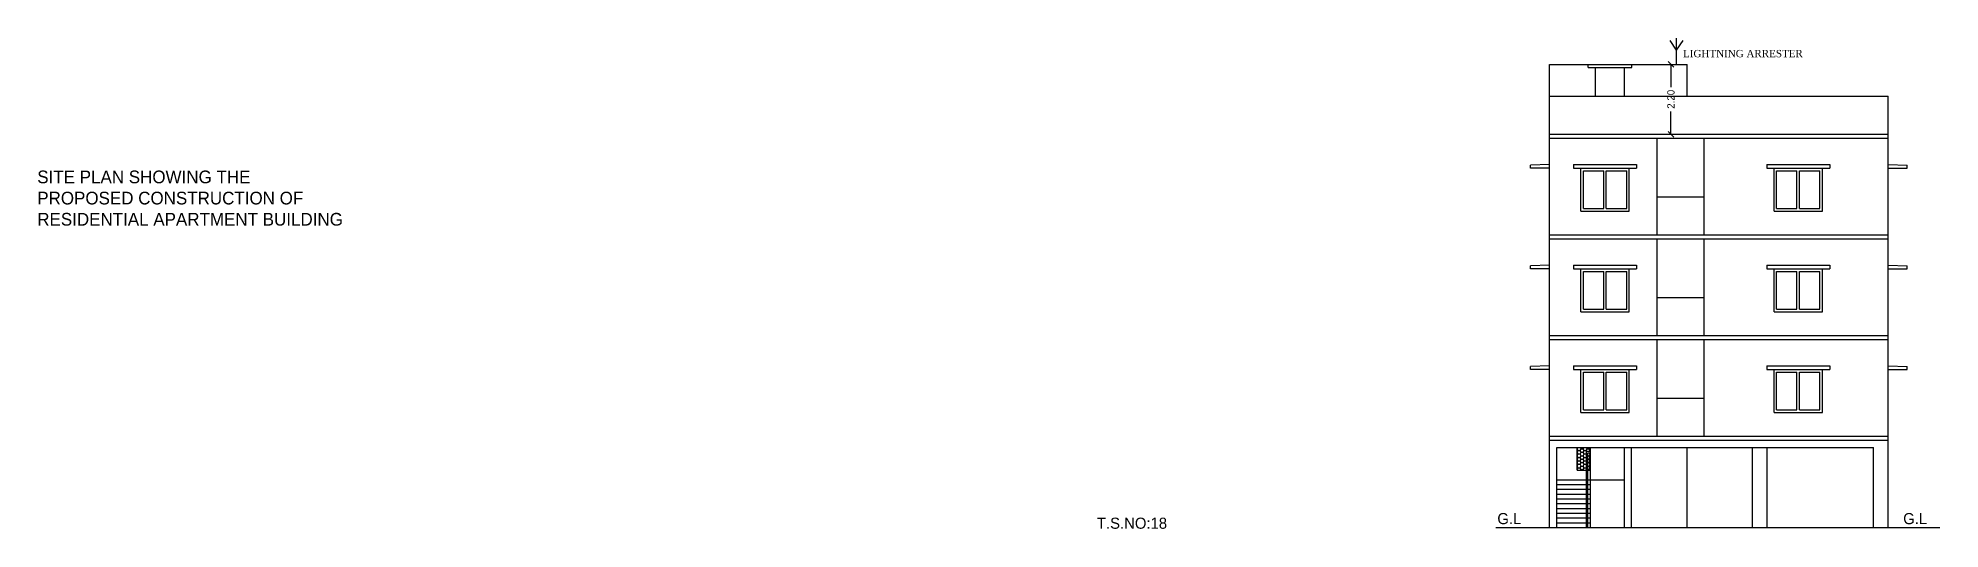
# Model space of a CAD drawing. Header units: metres. Extents: x 297 to 3998, y 336 to 1712.
# Drawn here: x 329.8 to 389.7, y 388.1 to 403.5 of the extents above; entities that cross this region are included whole.
import ezdxf

# ---------------------------------------------------------------- set-up
doc = ezdxf.new("R2010")
doc.units = ezdxf.units.M
doc.header["$MEASUREMENT"] = 0
doc.linetypes.add('DASHEDX2', pattern=[1.5, 1, -0.5])
doc.styles.add('ANAND', font='times.ttf')
doc.styles.get("Standard").update_dxf_attribs({"font": 'CENSCBK.TTF'})
doc.dimstyles.get("Standard").update_dxf_attribs({"dimtxt": 0.23, "dimasz": 0.18, "dimexe": 0.18, "dimexo": 0.0625, "dimgap": 0.09, "dimtad": 0, "dimzin": 0, "dimdsep": 46, "dimtxsty": 'Standard', "dimblk": 'OBLIQUE', "dimcen": 0.09, "dimse1": 1, "dimse2": 1, "dimadec": 0, "dimazin": 0, "dimtfac": 1, "dimtofl": 0, "dimtmove": 0, "dimatfit": 3, "dimfxl": 0, "dimtolj": 1, "dimtzin": 0, "dimarcsym": 0})

msp = doc.modelspace()

# ---------------------------------------------------------------- texts
at = {"color": 0, "linetype": 'Continuous', "style": 'ANAND'}
msp.add_text('LIGHTNING ARRESTER  ', height=0.23, dxfattribs=at).set_placement((381.583, 402.908))
at = {"linetype": 'DASHEDX2', "ltscale": 0.5}
for s, p in [('T.S.NO:18', (363.115, 388.061)), ('G.L', (375.731, 388.206)), ('G.L', (388.518, 388.206))]:
    msp.add_text(s, height=0.35, dxfattribs=at).set_placement(p)
at = {"color": 0, "lineweight": -2, "ltscale": 200, "insert": (329.729, 399.339), "char_height": 0.4, "width": 9.70375, "attachment_point": 1}
msp.add_mtext('\\A1;{\\C256;SITE PLAN SHOWING THE PROPOSED CONSTRUCTION OF RESIDENTIAL APARTMENT BUILDING }', dxfattribs=at)

# ---------------------------------------------------------------- blocks, each defined once
blk = doc.blocks.new('_Oblique')
at = {"color": 0, "linetype": 'ByBlock', "lineweight": -2}
blk.add_line((-0.5, -0.5), (0.5, 0.5), dxfattribs=at)
blk = doc.blocks.new('*D68')
at = {"color": 0, "lineweight": -2}
for p, q in [((381.202, 402.683), (381.202, 401.963)), ((381.202, 400.483), (381.202, 401.203))]:
    blk.add_line(p, q, dxfattribs=at)
at = {"layer": 'Defpoints', "color": 0}
for p in [(380.771, 402.683), (380.771, 400.483), (381.202, 400.483)]:
    blk.add_point(p, dxfattribs=at)
at = {"color": 0, "lineweight": -2, "xscale": 0.18, "yscale": 0.18, "zscale": 0.18}
for p, rotation in [((381.202, 402.683), 90), ((381.202, 400.483), 270)]:
    blk.add_blockref('_Oblique', p, dxfattribs=dict(at, rotation=rotation))
at = {"color": 0, "insert": (381.202, 401.583), "char_height": 0.23, "attachment_point": 5, "rotation": 90}
blk.add_mtext('\\A1;2.20', dxfattribs=at)

# ---------------------------------------------------------------- dimensions: what is measured, and where the dimension line sits
dim = msp.add_aligned_dim(p1=(380.771, 402.683), p2=(380.771, 400.483), distance=0.431, dimstyle='Standard')
dim.commit()
dim.dimension.update_dxf_attribs({"geometry": '*D68', "text_midpoint": (381.202, 401.583)})

# ---------------------------------------------------------------- hatches: boundary and pattern name
h = msp.add_hatch()
h.set_pattern_fill('HONEY', color=0, scale=0.5)
h.paths.add_polyline_path([(378.537, 390.503), (378.667, 390.503), (378.667, 390.623), (378.242, 390.623), (378.242, 389.908), (378.537, 389.908)])
h.paths.add_polyline_path([(378.667, 390.453), (378.587, 390.453), (378.587, 389.908), (378.667, 389.908)])

# ---------------------------------------------------------------- linework, layer by layer
at = {"color": 7}
for p, q in [((381.38, 403.134), (381.178, 403.429)), ((381.38, 403.214), (381.38, 403.511)), ((381.38, 403.134), (381.582, 403.429)), ((381.38, 402.683), (381.38, 403.214))]:
    msp.add_line(p, q, dxfattribs=at)
for p, q in [((377.372, 389.003), (377.372, 402.683)), ((377.372, 402.683), (381.715, 402.683)), ((378.594, 402.583), (378.594, 402.683)), ((378.594, 402.583), (379.964, 402.583)), ((378.824, 401.683), (378.824, 402.583)), ((379.734, 401.683), (379.734, 402.583)), ((379.964, 402.583), (379.964, 402.683)), ((381.715, 401.683), (381.715, 402.683)), ((377.372, 388.103), (377.372, 401.683)), ((377.372, 401.683), (388.04, 401.683)), ((388.04, 388.103), (388.04, 401.683)), ((377.372, 400.483), (388.04, 400.483)), ((377.372, 400.363), (388.04, 400.363)), ((380.763, 397.313), (380.763, 400.363)), ((382.249, 397.313), (382.249, 400.363)), ((377.372, 399.533), (376.772, 399.513)), ((376.772, 399.413), (376.772, 399.513)), ((377.372, 399.413), (376.772, 399.413)), ((378.133, 399.533), (380.117, 399.533)), ((378.133, 399.533), (378.133, 399.413)), ((378.133, 399.413), (380.117, 399.413)), ((378.363, 398.063), (378.363, 399.413)), ((378.443, 399.333), (379.085, 399.333)), ((378.443, 398.143), (378.443, 399.333)), ((379.085, 398.143), (379.085, 399.333)), ((379.165, 399.333), (379.807, 399.333)), ((379.165, 398.143), (379.165, 399.333)), ((379.807, 398.143), (379.807, 399.333)), ((379.887, 398.063), (379.887, 399.413)), ((380.117, 399.533), (380.117, 399.413)), ((384.218, 399.533), (386.202, 399.533)), ((384.218, 399.533), (384.218, 399.413)), ((384.218, 399.413), (386.202, 399.413)), ((384.448, 398.063), (384.448, 399.413)), ((384.528, 399.333), (385.17, 399.333)), ((384.528, 398.143), (384.528, 399.333)), ((385.17, 398.143), (385.17, 399.333)), ((385.25, 399.333), (385.892, 399.333)), ((385.25, 398.143), (385.25, 399.333)), ((385.892, 398.143), (385.892, 399.333)), ((385.972, 398.063), (385.972, 399.413)), ((386.202, 399.533), (386.202, 399.413)), ((388.04, 399.533), (388.64, 399.513)), ((388.04, 399.413), (388.64, 399.413)), ((388.64, 399.413), (388.64, 399.513)), ((380.763, 398.513), (382.249, 398.513)), ((378.363, 398.063), (379.887, 398.063)), ((378.443, 398.143), (379.085, 398.143)), ((379.165, 398.143), (379.807, 398.143)), ((384.448, 398.063), (385.972, 398.063)), ((384.528, 398.143), (385.17, 398.143)), ((385.25, 398.143), (385.892, 398.143)), ((377.372, 397.313), (388.04, 397.313)), ((377.372, 397.193), (388.04, 397.193)), ((380.763, 394.143), (380.763, 397.193)), ((382.249, 394.143), (382.249, 397.193)), ((377.372, 396.363), (376.772, 396.343)), ((376.772, 396.243), (376.772, 396.343)), ((377.372, 396.243), (376.772, 396.243)), ((378.133, 396.363), (380.117, 396.363)), ((378.133, 396.363), (378.133, 396.243)), ((378.133, 396.243), (380.117, 396.243)), ((378.363, 394.893), (378.363, 396.243)), ((378.443, 396.163), (379.085, 396.163)), ((378.443, 394.973), (378.443, 396.163)), ((379.085, 394.973), (379.085, 396.163)), ((379.165, 396.163), (379.807, 396.163)), ((379.165, 394.973), (379.165, 396.163)), ((379.807, 394.973), (379.807, 396.163)), ((379.887, 394.893), (379.887, 396.243)), ((380.117, 396.363), (380.117, 396.243)), ((384.218, 396.363), (386.202, 396.363)), ((384.218, 396.363), (384.218, 396.243)), ((384.218, 396.243), (386.202, 396.243)), ((384.448, 394.893), (384.448, 396.243)), ((384.528, 396.163), (385.17, 396.163)), ((384.528, 394.973), (384.528, 396.163)), ((385.17, 394.973), (385.17, 396.163)), ((385.25, 396.163), (385.892, 396.163)), ((385.25, 394.973), (385.25, 396.163)), ((385.892, 394.973), (385.892, 396.163)), ((385.972, 394.893), (385.972, 396.243)), ((386.202, 396.363), (386.202, 396.243)), ((388.04, 396.363), (388.64, 396.343)), ((388.04, 396.243), (388.64, 396.243)), ((388.64, 396.243), (388.64, 396.343)), ((378.443, 394.973), (379.085, 394.973)), ((379.165, 394.973), (379.807, 394.973)), ((380.763, 395.343), (382.249, 395.343)), ((384.528, 394.973), (385.17, 394.973)), ((385.25, 394.973), (385.892, 394.973)), ((378.363, 394.893), (379.887, 394.893)), ((384.448, 394.893), (385.972, 394.893)), ((377.372, 394.143), (388.04, 394.143)), ((377.372, 394.023), (388.04, 394.023)), ((380.763, 390.973), (380.763, 394.023)), ((382.249, 390.973), (382.249, 394.023)), ((377.372, 393.193), (376.772, 393.173)), ((376.772, 393.073), (376.772, 393.173)), ((378.133, 393.193), (380.117, 393.193)), ((378.133, 393.193), (378.133, 393.073)), ((380.117, 393.193), (380.117, 393.073)), ((384.218, 393.193), (386.202, 393.193)), ((384.218, 393.193), (384.218, 393.073)), ((386.202, 393.193), (386.202, 393.073)), ((388.04, 393.193), (388.64, 393.173)), ((388.64, 393.073), (388.64, 393.173)), ((377.372, 393.073), (376.772, 393.073)), ((378.133, 393.073), (380.117, 393.073)), ((378.363, 391.723), (378.363, 393.073)), ((378.443, 392.993), (379.085, 392.993)), ((378.443, 391.803), (378.443, 392.993)), ((379.085, 391.803), (379.085, 392.993)), ((379.165, 392.993), (379.807, 392.993)), ((379.165, 391.803), (379.165, 392.993)), ((379.807, 391.803), (379.807, 392.993)), ((379.887, 391.723), (379.887, 393.073)), ((384.218, 393.073), (386.202, 393.073)), ((384.448, 391.723), (384.448, 393.073)), ((384.528, 392.993), (385.17, 392.993)), ((384.528, 391.803), (384.528, 392.993)), ((385.17, 391.803), (385.17, 392.993)), ((385.25, 392.993), (385.892, 392.993)), ((385.25, 391.803), (385.25, 392.993)), ((385.892, 391.803), (385.892, 392.993)), ((385.972, 391.723), (385.972, 393.073)), ((388.04, 393.073), (388.64, 393.073)), ((380.763, 392.173), (382.249, 392.173)), ((378.363, 391.723), (379.887, 391.723)), ((378.443, 391.803), (379.085, 391.803)), ((379.165, 391.803), (379.807, 391.803)), ((384.448, 391.723), (385.972, 391.723)), ((384.528, 391.803), (385.17, 391.803)), ((385.25, 391.803), (385.892, 391.803)), ((377.372, 390.973), (388.04, 390.973)), ((377.372, 390.853), (388.04, 390.853)), ((377.601, 388.103), (377.601, 390.623)), ((377.601, 390.623), (387.583, 390.623)), ((378.242, 390.623), (378.667, 390.623)), ((378.537, 390.503), (378.667, 390.503)), ((378.537, 388.103), (378.537, 390.503)), ((378.587, 390.453), (378.667, 390.453)), ((378.587, 388.103), (378.587, 390.453)), ((378.667, 388.103), (378.667, 390.623)), ((379.734, 388.103), (379.734, 390.623)), ((379.963, 388.103), (379.963, 390.623)), ((381.715, 388.103), (381.715, 390.623)), ((383.773, 388.103), (383.773, 390.623)), ((384.23, 388.103), (384.23, 390.623)), ((387.583, 388.103), (387.583, 390.623)), ((377.601, 389.603), (378.537, 389.603)), ((378.587, 389.603), (379.734, 389.603)), ((377.601, 389.453), (378.537, 389.453)), ((377.601, 389.303), (378.537, 389.303)), ((377.601, 389.153), (378.537, 389.153)), ((377.601, 389.003), (378.537, 389.003)), ((378.587, 389.453), (378.667, 389.453)), ((378.587, 389.303), (378.667, 389.303)), ((378.587, 389.153), (378.667, 389.153)), ((378.587, 389.003), (378.667, 389.003)), ((377.601, 388.853), (378.537, 388.853)), ((377.601, 388.703), (378.537, 388.703)), ((377.601, 388.553), (378.537, 388.553)), ((377.601, 388.403), (378.537, 388.403)), ((378.587, 388.853), (378.667, 388.853)), ((378.587, 388.703), (378.667, 388.703)), ((378.587, 388.553), (378.667, 388.553)), ((378.587, 388.403), (378.667, 388.403)), ((375.685, 388.103), (389.677, 388.103)), ((377.601, 388.253), (378.537, 388.253)), ((378.587, 388.253), (378.667, 388.253))]:
    msp.add_line(p, q)
at = {"color": 0}
for p, q in [((378.242, 389.908), (378.242, 390.623)), ((378.242, 389.908), (378.537, 389.908)), ((378.587, 389.908), (378.667, 389.908))]:
    msp.add_line(p, q, dxfattribs=at)

msp.set_redraw_order([(e.dxf.handle, doc.entitydb.next_handle()) for e in msp.query("TEXT MTEXT ATTDEF DIMENSION ARC_DIMENSION")])  # texts and dimensions are drawn at this point

doc.saveas('drawing.dxf')
